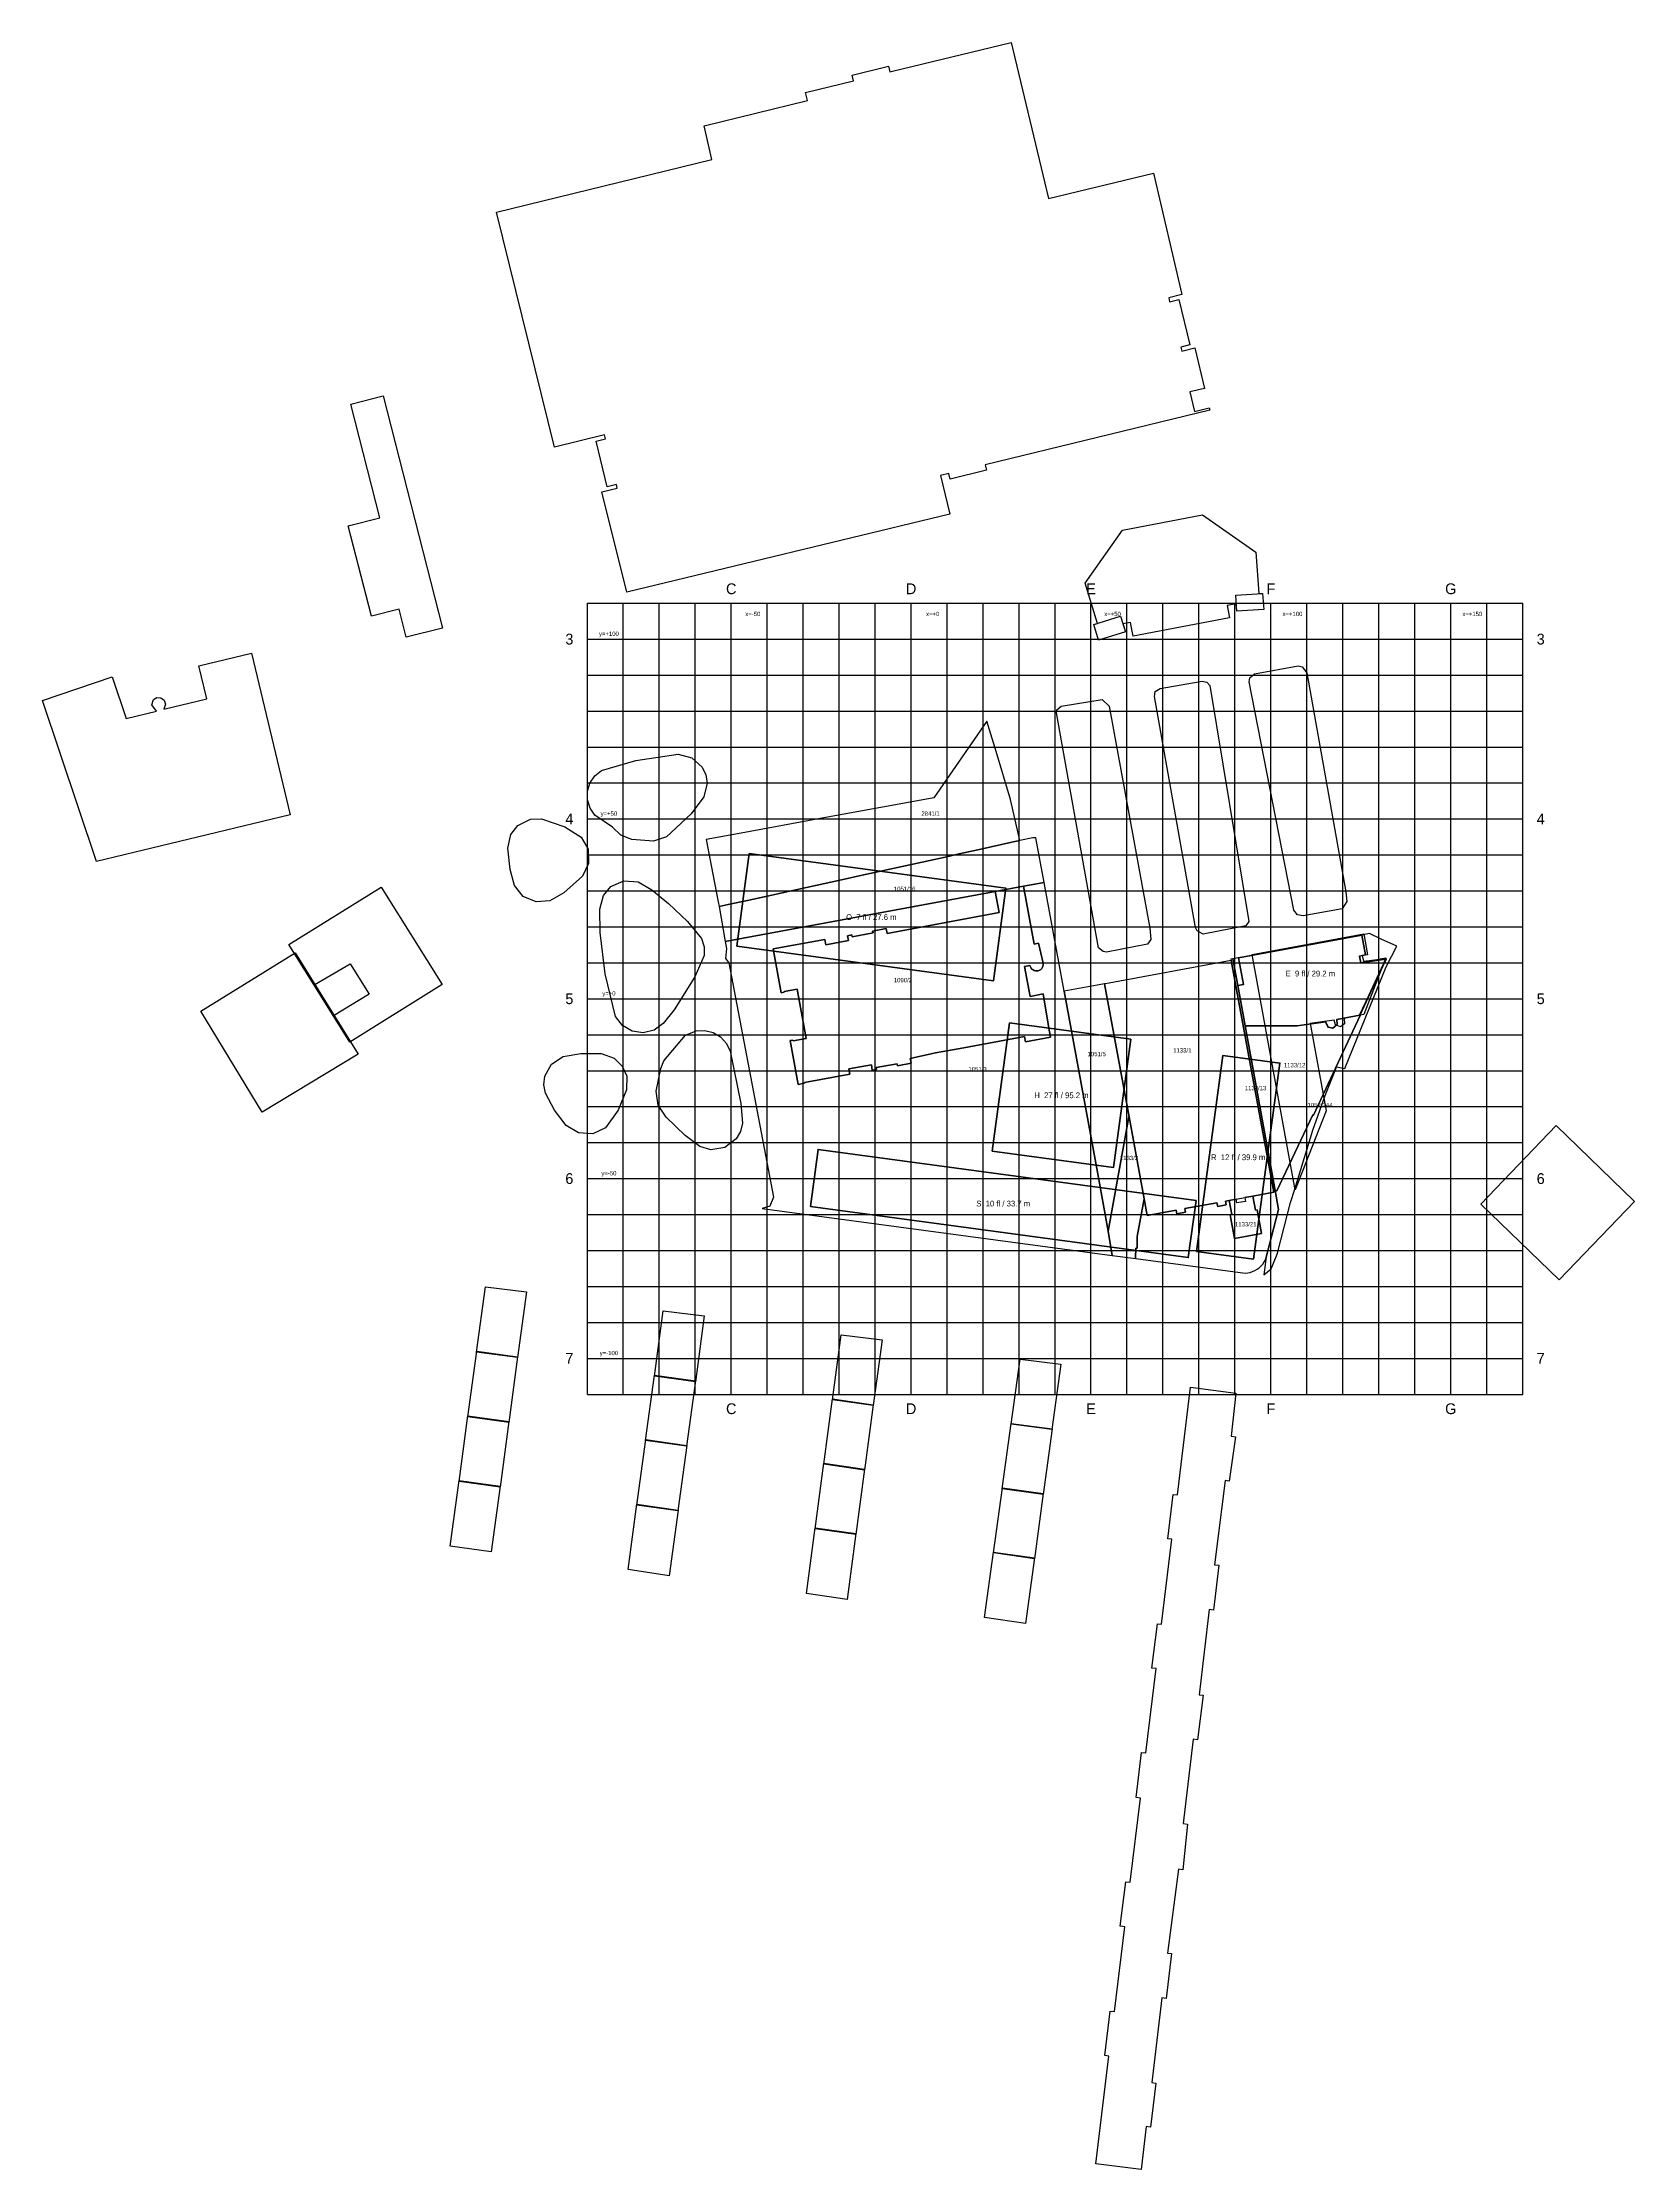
# Model space of a CAD drawing. Header units: metres. Extents: x -241 to 201, y -326 to 266.
import ezdxf
from ezdxf.enums import TextEntityAlignment as Align

# ---------------------------------------------------------------- set-up
doc = ezdxf.new("R2010")
doc.units = ezdxf.units.M
for name, color, linetype in [('BUILDING', 5, 'Continuous'), ('CONTEXT', 8, 'Continuous'), ('GRID_MAJOR', 2, 'Continuous'), ('GRID_MINOR', 9, 'Continuous'), ('PARCEL', 6, 'Continuous'), ('TEXT', 250, 'Continuous')]:
    doc.layers.add(name, color=color, linetype=linetype)

msp = doc.modelspace()

# ---------------------------------------------------------------- linework, layer by layer
at = {"layer": 'BUILDING', "lineweight": 50}
for points in [[(-48.48, 14.63), (22.87, 4.98), (26.36, 30.75), (-44.99, 40.39)], [(90.8, 3.7), (92.84, -7.5), (107.3, -7.5), (115.2, -6.4), (115.9, -7.9), (117.2, -8.2), (118.4, -7.2), (118.3, -5.8), (124.7, -4.6), (132, 11), (125, 10), (124.6, 11.8), (126.3, 12.2), (125.3, 17.7), (91, 11.4), (92.4, 4)], [(22.52, -42.4), (56.22, -46.96), (61.04, -11.28), (27.35, -6.72)], [(79.3, -70.26), (95.16, -72.4), (102.53, -17.9), (86.67, -15.75)], [(-27.99, -57.77), (77.05, -71.97), (79.2, -56.12), (-25.85, -41.91)]]:
    msp.add_lwpolyline(points, close=True, dxfattribs=at)
at = {"layer": 'CONTEXT'}
for points in [[(-15.99, 255.28), (-16.37, 256.86), (-6.28, 259.33), (-5.9, 257.76), (-5.13, 257.91), (27.85, 265.89), (38.18, 222.48), (67.39, 229.59), (75.24, 195.79), (71.59, 194.91), (71.86, 193.81), (74.45, 194.43), (77.5, 181.81), (74.93, 181.16), (75.21, 180.07), (78.83, 180.98), (81.58, 169.71), (77.49, 168.76), (78.74, 163.34), (82.88, 164.27), (83.02, 163.67), (20.62, 148.5), (20.98, 147.01), (10.81, 144.51), (10.45, 146.04), (8.14, 145.47), (10.72, 134.79), (-79.06, 113.02), (-85.94, 141), (-81.69, 141.95), (-81.92, 143), (-84.49, 142.37), (-87.53, 155), (-84.96, 155.67), (-85.24, 156.78), (-99.15, 153.35), (-115.23, 218.71), (-55.38, 233.35), (-57.55, 242.77), (-28.84, 249.79), (-29.38, 251.98)], [(-155.77, 165.34), (-146.79, 167.64), (-130.29, 103.09), (-140.35, 100.52), (-142.35, 108.34), (-150.01, 106.38), (-156.44, 131.53), (-147.7, 133.76)], [(61.7, 100.84), (60.97, 104.61), (58.86, 104.25), (59.55, 102.04), (52.12, 99.7), (50.75, 104.04), (51.85, 104.39), (48.38, 115.58), (58.72, 130.28), (81, 134.57), (95.82, 124.19), (96.61, 112.66), (97.7, 112.73), (98.01, 108.25), (90.52, 107.75), (90.39, 109.81), (87.84, 109.33), (88.47, 105.93)], [(97.7, 112.73), (98.01, 108.25), (90.52, 107.75), (90.22, 112.23)], [(50.75, 104.04), (58.19, 106.38), (59.55, 102.04), (52.12, 99.7)], [(-207.28, 81.95), (-207.7, 80.49), (-195.81, 83.37), (-197.99, 92.54), (-183.35, 96.08), (-172.6, 51.17), (-226.46, 38.19), (-241.43, 82.97), (-222.06, 89.5), (-218.2, 77.95), (-209.78, 79.99), (-211.06, 81.77), (-210.61, 83.18), (-209.65, 83.77), (-208.53, 83.71), (-207.64, 83.03)], [(94, 88.08), (94.13, 89.23), (95.44, 90.38), (107.56, 92.56), (108.72, 92.33), (109.96, 90.65), (120.88, 29.7), (121.15, 27.01), (119.85, 25.01), (108.95, 23.07), (107.41, 23.32), (106.42, 24.66)], [(52.07, 14.2), (40.39, 79.53), (40.53, 80.37), (41.75, 81.34), (53.08, 83.22), (55.04, 81.34), (66.39, 19.6), (66.63, 16.51), (65.72, 15.22), (54.35, 12.95), (53.39, 13.1)], [(79.03, 19.83), (67.66, 84.05), (67.83, 85.4), (69.2, 86.29), (80.91, 88.3), (82.22, 88.02), (82.99, 87.06), (93.91, 21.52), (93.07, 20.29), (81.17, 18), (79.54, 18.88)], [(-82.97, 47.71), (-87.9, 51.02), (-89.24, 53.01), (-89.95, 55.29), (-89.96, 57.69), (-89.28, 59.98), (-87.95, 61.97), (-86.1, 63.5), (-76.54, 66.25), (-64.76, 67.98), (-60.99, 67.01), (-58.1, 64.4), (-57.08, 62.28), (-56.72, 59.95), (-57.61, 56.16), (-61.17, 51.44), (-67.96, 44.99), (-71.64, 43.79), (-77.65, 44.33), (-80.7, 45.52)], [(-112.12, 41.9), (-111.25, 45.69), (-109.32, 48.17), (-105.84, 49.95), (-102.7, 50.05), (-96.26, 47.78), (-91.72, 44.96), (-89.77, 41.55), (-89.64, 37.63), (-91.36, 34.12), (-96.54, 29.47), (-100.4, 27.21), (-104.26, 26.93), (-107.8, 28.47), (-110.24, 31.46), (-111.48, 35.98)], [(-172.95, 15.06), (-147.31, 31.07), (-130.34, 3.96), (-156.04, -12.09)], [(-86.54, 24.9), (-85.53, 28.74), (-83.46, 31.18), (-79.85, 32.81), (-75.88, 32.53), (-72.11, 30.31), (-67.46, 26.53), (-62.18, 21.52), (-58.26, 16.73), (-57.56, 14.45), (-57.55, 12.06), (-60.12, 6.07), (-65.89, -3.04), (-68.93, -6.92), (-71.45, -8.73), (-74.47, -9.47), (-77.56, -9.02), (-80.24, -7.43), (-82.13, -4.95), (-85.04, 6.93), (-86.44, 18.41)], [(94.76, 12.3), (125.82, 18.02), (126.85, 12.26), (125.39, 12.02), (125.78, 10.41), (131.87, 11.17), (125.83, -4.35), (120.4, -5.47), (120.42, -6.96), (119.35, -7.83), (117.94, -7.24), (117.57, -5.99), (110.95, -6.87), (115.34, -31.18), (106.73, -53.17)], [(-197.41, -3.49), (-171.24, 12.77), (-153.69, -15.37), (-180.41, -31.49)], [(-165.97, 3.86), (-155.89, 9.73), (-150.6, 1.3), (-160.59, -4.79)], [(-70.85, -25.69), (-69.6, -19.36), (-68.7, -17.22), (-62.7, -10.16), (-59.76, -8.91), (-57.35, -8.79), (-55.01, -9.37), (-52.95, -10.62), (-51.34, -12.4), (-50.34, -14.59), (-47.31, -29.11), (-46.86, -34.61), (-47.41, -36.94), (-48.62, -38.99), (-51.76, -41.37), (-55.66, -41.99), (-58.7, -41.11), (-62.8, -38.06), (-68.05, -32.97), (-70.35, -29.55)], [(-86.11, -15.25), (-82.5, -16.54), (-80.29, -18.7), (-79.05, -21.53), (-79.11, -25.37), (-81.47, -30.99), (-84.91, -35.85), (-88.51, -37.52), (-92.47, -37.3), (-95.84, -35.23), (-99.15, -31), (-101.66, -26.21), (-102.07, -23.89), (-101.81, -21.56), (-99.93, -18.16), (-96.68, -16.02), (-91.85, -15.21)], [(201.06, -56.37), (180.17, -78.18), (158.33, -57.14), (179.31, -35.24)], [(-109.4, -99.79), (-120.79, -98.26), (-118.3, -80.06), (-106.91, -81.49)], [(-71.36, -104.9), (-68.89, -86.79), (-57.49, -88.19), (-59.96, -106.5)], [(-10.54, -113.13), (-21.84, -111.52), (-19.4, -93.45), (-8.07, -94.83)], [(-120.75, -98.03), (-109.37, -99.56), (-111.83, -117.82), (-123.21, -116.24)], [(30.28, -100.18), (41.66, -101.57), (39.16, -119.81), (27.8, -118.29)], [(-73.8, -122.84), (-71.32, -104.66), (-59.93, -106.26), (-62.39, -124.45)], [(-12.96, -131.06), (-24.26, -129.42), (-21.81, -111.28), (-10.51, -112.89)], [(68.12, -186.25), (66.94, -186.1), (68.44, -173.79), (69.63, -173.93), (72.5, -150.29), (71.34, -150.15), (72.83, -137.81), (74.01, -137.95), (77.65, -108.04), (90.24, -109.63), (88.98, -121.66), (90.18, -121.81), (88.45, -134.17), (87.27, -134), (84.34, -157.38), (85.52, -157.53), (84.01, -170), (82.85, -169.86), (80.03, -193.51), (81.2, -193.66), (79.6, -206.05), (78.42, -205.89), (75.65, -229.33), (76.83, -229.48), (75.52, -242.19), (74.33, -242.03), (71.25, -265.34), (72.41, -265.5), (70.85, -277.96), (69.67, -277.81), (66.87, -301.39), (68.04, -301.53), (66.54, -313.76), (65.37, -313.63), (63.9, -325.53), (51.36, -323.93), (55, -293.99), (53.82, -293.86), (55.32, -281.5), (56.51, -281.64), (59.39, -258.02), (58.13, -257.87), (59.7, -245.53), (60.89, -245.68), (63.74, -222.28), (62.55, -222.14), (64.08, -209.59), (65.26, -209.72)], [(-123.18, -116), (-111.8, -117.58), (-114.26, -135.77), (-125.66, -134.22)], [(27.84, -118.06), (39.2, -119.58), (36.71, -137.81), (25.33, -136.26)], [(-64.82, -142.4), (-76.25, -140.81), (-73.76, -122.6), (-62.36, -124.21)], [(-26.67, -147.35), (-24.23, -129.18), (-12.93, -130.82), (-15.38, -148.97)], [(-125.62, -133.99), (-114.22, -135.53), (-116.71, -153.83), (-128.1, -152.19)], [(25.37, -136.02), (36.75, -137.57), (34.26, -155.71), (22.88, -154.1)], [(-67.24, -160.42), (-78.67, -158.72), (-76.21, -140.57), (-64.79, -142.16)], [(-29.1, -165.34), (-26.64, -147.11), (-15.35, -148.73), (-17.81, -167.03)], [(31.8, -173.74), (20.42, -172.09), (22.92, -153.86), (34.3, -155.47)]]:
    msp.add_lwpolyline(points, close=True, dxfattribs=at)
at = {"layer": 'GRID_MAJOR'}
for p, q in [((-50, -110), (-50, 110)), ((0, -110), (0, 110)), ((50, -110), (50, 110)), ((100, -110), (100, 110)), ((150, -110), (150, 110)), ((-90, 100), (170, 100)), ((-90, 50), (170, 50)), ((-90, 0), (170, 0)), ((-90, -50), (170, -50)), ((-90, -100), (170, -100))]:
    msp.add_line(p, q, dxfattribs=at)
at = {"layer": 'GRID_MINOR'}
for p, q in [((-90, -110), (-90, 110)), ((-90, 110), (170, 110)), ((-80, -110), (-80, 110)), ((-70, -110), (-70, 110)), ((-60, -110), (-60, 110)), ((-40, -110), (-40, 110)), ((-30, -110), (-30, 110)), ((-20, -110), (-20, 110)), ((-10, -110), (-10, 110)), ((10, -110), (10, 110)), ((20, -110), (20, 110)), ((30, -110), (30, 110)), ((40, -110), (40, 110)), ((60, -110), (60, 110)), ((70, -110), (70, 110)), ((80, -110), (80, 110)), ((90, -110), (90, 110)), ((110, -110), (110, 110)), ((120, -110), (120, 110)), ((130, -110), (130, 110)), ((140, -110), (140, 110)), ((160, -110), (160, 110)), ((170, -110), (170, 110)), ((-90, 90), (170, 90)), ((-90, 80), (170, 80)), ((-90, 70), (170, 70)), ((-90, 60), (170, 60)), ((-90, 40), (170, 40)), ((-90, 30), (170, 30)), ((-90, 20), (170, 20)), ((-90, 10), (170, 10)), ((-90, -10), (170, -10)), ((-90, -20), (170, -20)), ((-90, -30), (170, -30)), ((-90, -40), (170, -40)), ((-90, -60), (170, -60)), ((-90, -70), (170, -70)), ((-90, -80), (170, -80)), ((-90, -90), (170, -90)), ((-90, -110), (170, -110))]:
    msp.add_line(p, q, dxfattribs=at)
at = {"layer": 'PARCEL'}
for points in [[(-37.066, 29.205), (-35.851, 29.472), (-19.349, 33.102), (-13.578, 34.37), (5.229, 38.488), (9.422, 39.417), (13.391, 40.285), (14.675, 40.563), (18.507, 41.402), (28.874, 43.684), (30.256, 43.985), (28.205, 52.96), (27.649, 55.388), (23.61, 68.774), (21.056, 77.226), (6.328, 55.911), (-25.722, 50.024), (-47.238, 46.079), (-56.985, 44.285), (-53.609, 26.912), (-53.363, 25.633), (-49.991, 26.369), (-45.916, 27.272), (-38.683, 28.851)], [(31.243, 31.29), (36.982, 32.351), (34.696, 44.726), (34.431, 44.751), (33.831, 44.779), (30.256, 43.985), (28.874, 43.684), (18.507, 41.402), (14.675, 40.563), (13.391, 40.285), (9.422, 39.417), (5.229, 38.488), (-13.578, 34.37), (-19.349, 33.102), (-35.851, 29.472), (-37.066, 29.205), (-38.683, 28.851), (-45.916, 27.272), (-49.991, 26.369), (-53.363, 25.633), (-51.659, 15.954), (23.386, 29.837)], [(-51.633, 11.203), (-50.663, 10.024), (-38.27, -55.203), (-39.294, -57.665), (-41.37, -58.354), (9.664, -65.223), (55.929, -71.395), (54.728, -64.635), (51.993, -49.213), (42.555, 2.075), (36.982, 32.351), (31.243, 31.29), (34.162, 15.186), (35.451, 15.424), (36.67, 9.857), (36.692, 9.477), (36.634, 9.095), (36.5, 8.744), (36.292, 8.422), (36.026, 8.154), (35.712, 7.939), (35.358, 7.799), (34.984, 7.728), (34.598, 7.746), (34.232, 7.837), (33.887, 8.001), (33.583, 8.232), (33.341, 8.522), (33.154, 8.849), (33.043, 9.218), (31.527, 8.939), (33.068, 0.661), (36.711, 1.333), (38.316, -8.219), (38.748, -10.703), (31.825, -11.967), (31.55, -10.481), (14.648, -13.62), (6.781, -15.064), (-0.269, -16.578), (-0.021, -17.947), (-3.815, -18.62), (-3.905, -18.107), (-9.69, -19.134), (-9.599, -19.647), (-10.781, -19.86), (-11.055, -18.383), (-17.29, -19.512), (-17.026, -20.99), (-29.643, -23.279), (-29.618, -23.467), (-31.396, -23.822), (-33.664, -11.646), (-32.847, -11.494), (-32.81, -11.691), (-29.148, -11.016), (-31.671, 2.649), (-35.324, 1.976), (-35.302, 1.817), (-36.129, 1.663), (-38.377, 13.842), (-23.956, 16.449), (-23.701, 15.03), (-17.401, 16.198), (-17.654, 17.527), (-16.483, 17.748), (-16.392, 17.235), (-10.595, 18.315), (-10.695, 18.826), (-6.925, 19.525), (-6.679, 18.176), (24.479, 23.941), (23.386, 29.837), (-51.659, 15.954), (-51.307, 13.973)], [(14.648, -13.62), (31.55, -10.481), (31.825, -11.967), (38.748, -10.703), (38.316, -8.219), (36.711, 1.333), (33.068, 0.661), (31.527, 8.939), (33.043, 9.218), (33.154, 8.849), (33.341, 8.522), (33.583, 8.232), (33.887, 8.001), (34.232, 7.837), (34.598, 7.746), (34.984, 7.728), (35.358, 7.799), (35.712, 7.939), (36.026, 8.154), (36.292, 8.422), (36.5, 8.744), (36.634, 9.095), (36.692, 9.477), (36.67, 9.857), (35.451, 15.424), (34.162, 15.186), (31.243, 31.29), (23.386, 29.837), (24.479, 23.941), (-6.679, 18.176), (-6.925, 19.525), (-10.695, 18.826), (-10.595, 18.315), (-16.392, 17.235), (-16.483, 17.748), (-17.654, 17.527), (-17.401, 16.198), (-23.701, 15.03), (-23.956, 16.449), (-38.377, 13.842), (-36.129, 1.663), (-35.302, 1.817), (-35.324, 1.976), (-31.671, 2.649), (-29.148, -11.016), (-32.81, -11.691), (-32.847, -11.494), (-33.664, -11.646), (-31.396, -23.822), (-29.618, -23.467), (-29.643, -23.279), (-17.026, -20.99), (-17.29, -19.512), (-11.055, -18.383), (-10.781, -19.86), (-9.599, -19.647), (-9.69, -19.134), (-3.905, -18.107), (-3.815, -18.62), (-0.021, -17.947), (-0.269, -16.578), (6.781, -15.064)], [(98.05, -76.723), (100.078, -75.102), (101.795, -70.99), (101.867, -70.707), (105.478, -56.654), (106.686, -52.955), (111.703, -36.568), (115.115, -26.862), (118.04, -19.495), (118.272, -18.908), (120.551, -19.402), (132.057, 8.899), (135.055, 14.631), (130.686, 16.605), (127.381, 18.1), (125.294, 17.712), (126.325, 12.19), (124.605, 11.853), (124.97, 10.005), (131.836, 11.241), (132.01, 11.003), (124.649, -4.555), (124.864, -4.657), (111.824, -32.372), (111.618, -32.269), (101.656, -53.373), (101.366, -53.322), (101.15, -53.362), (102.098, -58.572), (98.729, -71.895)], [(125.294, 17.712), (91.02, 11.408), (89.444, 11.121), (90.802, 3.666), (101.15, -53.362), (101.366, -53.322), (101.656, -53.373), (111.618, -32.269), (111.824, -32.372), (124.864, -4.657), (124.649, -4.555), (132.01, 11.003), (131.836, 11.241), (124.97, 10.005), (124.605, 11.853), (126.325, 12.19)], [(53.789, 4.143), (60.644, -32.821), (64.814, -55.679), (65.647, -60.278), (73.71, -58.787), (73.903, -59.821), (76.305, -59.379), (76.113, -58.346), (85.024, -56.708), (85.215, -57.731), (87.588, -57.294), (87.406, -56.269), (88.39, -56.084), (90.379, -55.72), (92.791, -55.267), (94.976, -54.866), (100.815, -53.791), (88.976, 10.633), (54.065, 4.191)], [(64.814, -55.679), (62.806, -66.12), (62.811, -69.319), (62.508, -69.32), (62.354, -72.017), (62.449, -72.266), (92.867, -76.325), (93.573, -76.248), (94.26, -76.103), (94.936, -75.879), (95.581, -75.578), (96.187, -75.213), (96.755, -74.791), (97.274, -74.306), (97.735, -73.768), (98.128, -73.179), (98.467, -72.557), (98.729, -71.895), (102.098, -58.572), (101.15, -53.362), (90.802, 3.666), (89.444, 11.121), (88.902, 11.027), (88.976, 10.633), (100.815, -53.791), (94.976, -54.866), (95.711, -58.813), (96.144, -58.734), (97.367, -65.289), (89.867, -66.683), (88.66, -60.105), (89.113, -60.022), (88.39, -56.084), (87.406, -56.269), (87.588, -57.294), (85.215, -57.731), (85.024, -56.708), (76.113, -58.346), (76.305, -59.379), (73.903, -59.821), (73.71, -58.787), (65.647, -60.278)], [(60.644, -32.821), (53.789, 4.143), (42.555, 2.075), (51.993, -49.213), (54.728, -64.635), (60.477, -32.854)], [(55.929, -71.395), (62.449, -72.266), (62.354, -72.017), (62.508, -69.32), (62.811, -69.319), (62.806, -66.12), (64.814, -55.679), (60.644, -32.821), (60.477, -32.854), (54.728, -64.635)], [(88.39, -56.084), (89.113, -60.022), (88.66, -60.105), (89.867, -66.683), (97.367, -65.289), (96.144, -58.734), (95.711, -58.813), (94.976, -54.866), (92.791, -55.267), (92.987, -56.331), (90.576, -56.783), (90.379, -55.72)]]:
    msp.add_lwpolyline(points, close=True, dxfattribs=at)

# ---------------------------------------------------------------- texts
at = {"layer": 'TEXT'}
for s, height, p in [('C', 3, (-50, 114)), ('D', 3, (0, 114)), ('E', 3, (50, 114)), ('F', 3, (100, 114)), ('G', 3, (150, 114)), ('x=-50', 1.2, (-44, 107)), ('x=+0', 1.2, (6, 107)), ('x=+50', 1.2, (56, 107)), ('x=+100', 1.2, (106, 107)), ('x=+150', 1.2, (156, 107)), ('3', 3, (-95, 100)), ('y=+100', 1.2, (-84, 101.5)), ('3', 3, (175, 100)), ('4', 3, (-95, 50)), ('y=+50', 1.2, (-84, 51.5)), ('2841/1', 1.2, (5.405, 51.492)), ('4', 3, (175, 50)), ('1051/16', 1.2, (-1.787, 30.563)), ('O  7 fl / 27.6 m', 1.6, (-11.06, 22.69)), ('E  9 fl / 29.2 m', 1.6, (110.98, 7)), ('5', 3, (-95, 0)), ('y=+0', 1.2, (-84, 1.5)), ('1090/2', 1.2, (-2.277, 5.188)), ('5', 3, (175, 0)), ('1051/5', 1.2, (51.587, -15.373)), ('1133/1', 1.2, (75.391, -14.339)), ('1051/3', 1.2, (18.464, -19.579)), ('1133/12', 1.2, (106.593, -18.463)), ('H  27 fl / 95.2 m', 1.6, (41.782, -26.84)), ('1133/13', 1.2, (95.736, -24.848)), ('1052/244', 1.2, (113.655, -29.566)), ('1133/2', 1.2, (60.572, -44.267)), ('R  12 fl / 39.9 m', 1.6, (90.915, -44.08)), ('6', 3, (-95, -50)), ('y=-50', 1.2, (-84, -48.5)), ('6', 3, (175, -50)), ('S  10 fl / 33.7 m', 1.6, (25.605, -56.945)), ('1133/21', 1.2, (93.01, -62.697)), ('7', 3, (-95, -100)), ('y=-100', 1.2, (-84, -98.5)), ('7', 3, (175, -100)), ('C', 3, (-50, -114)), ('D', 3, (0, -114)), ('E', 3, (50, -114)), ('F', 3, (100, -114)), ('G', 3, (150, -114))]:
    msp.add_text(s, height=height, dxfattribs=at).set_placement(p, align=Align.MIDDLE_CENTER)

doc.saveas('drawing.dxf')
